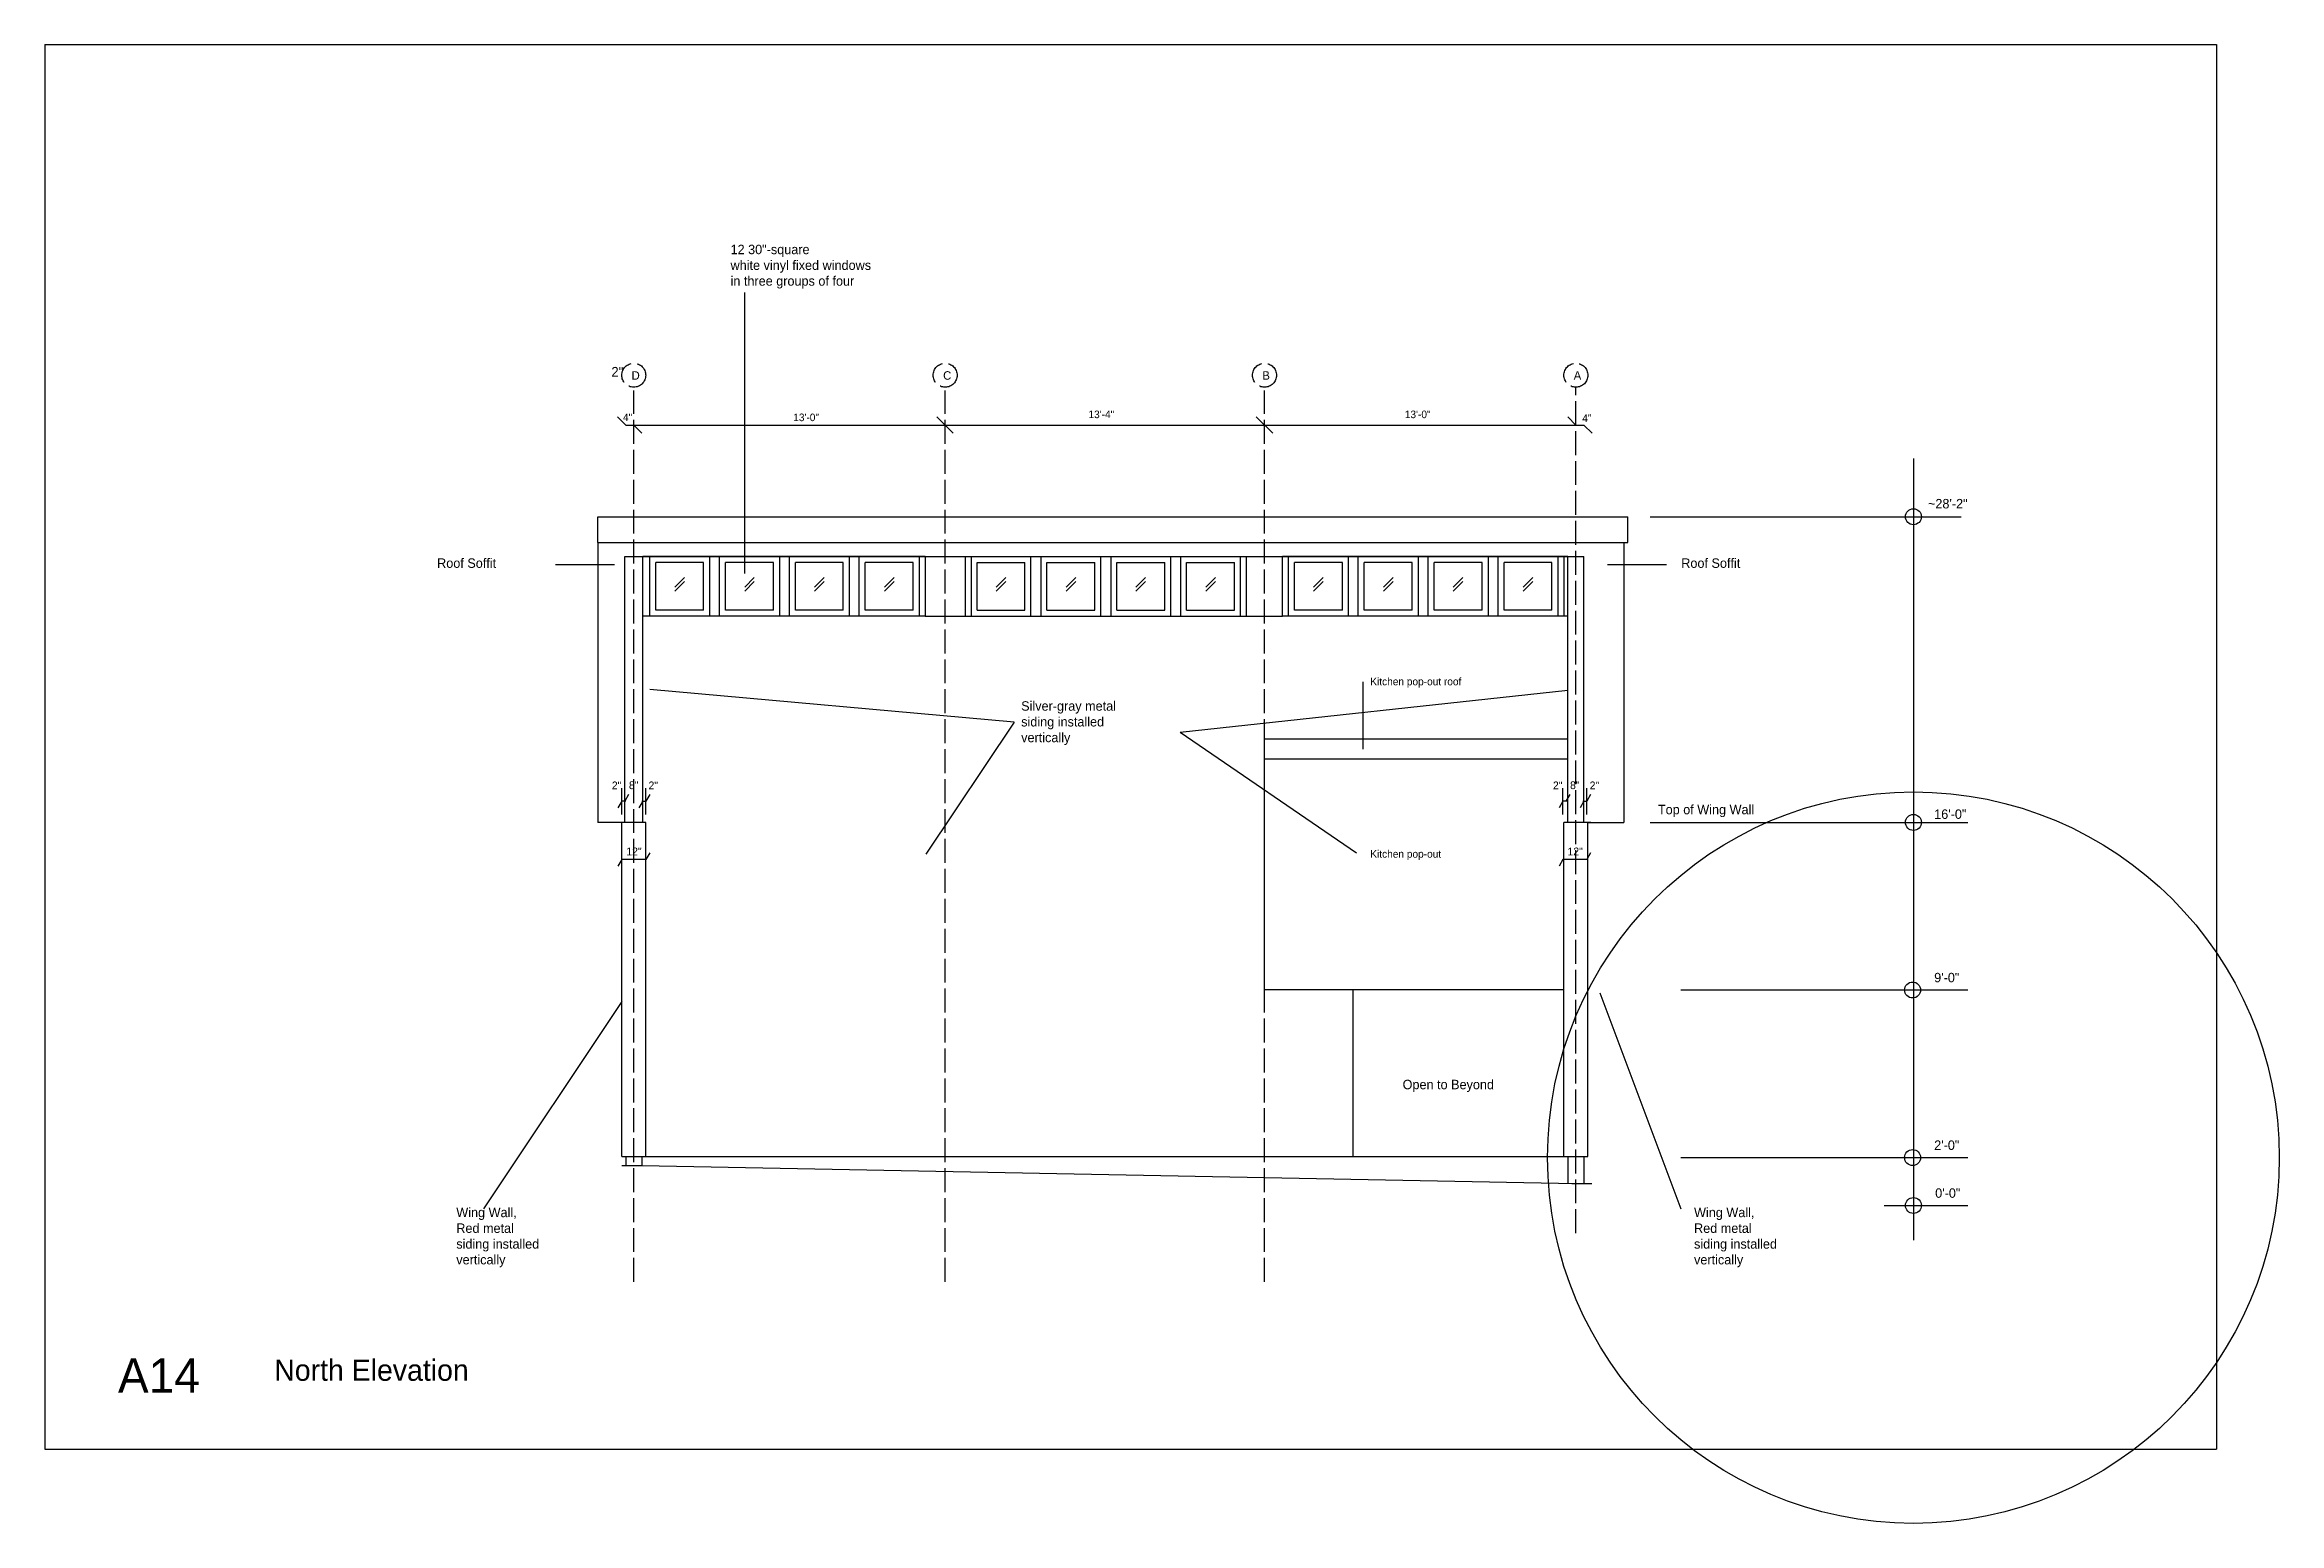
# Model space of a CAD drawing. Header units: inches. Extents: x -173 to 6883, y -350 to 3486.
# Drawn here: x 5763 to 6883, y -345 to 396 of the extents above; entities that cross this region are included whole.
import ezdxf

# ---------------------------------------------------------------- set-up
doc = ezdxf.new("R2010")
doc.units = ezdxf.units.IN
doc.header["$MEASUREMENT"] = 0
doc.linetypes.add('ACAD_ISO02W100', pattern=[15, 12, -3])
for name, color, linetype in [('const', 7, 'Continuous'), ('e1', 7, 'Continuous'), ('e2', 251, 'Continuous'), ('grid', 252, 'ACAD_ISO02W100'), ('walls', 7, 'Continuous')]:
    doc.layers.add(name, color=color, linetype=linetype)

msp = doc.modelspace()

# ---------------------------------------------------------------- texts
at = {"layer": 'const', "attachment_point": 1}
for s, insert, char_height, width in [('\\P12 30"-square^Jwhite vinyl fixed windows^Jin three groups of four', (6106.9, 303.8), 4.736, 1805.775), ('\\P2"', (6047.2, 242.8), 4.89, 1864.026), ('D', (6057.3, 232.5), 4.26, 1625.197), ('C', (6213.4, 232.5), 4.26, 1625.197), ('B', (6373.3, 232.5), 4.26, 1625.197), ('A', (6529.3, 232.5), 4.26, 1625.197), ('\\P13\'-4"', (6286.2, 219.1), 3.79, 1444.62), ('\\P13\'-0"', (6444.7, 219.1), 3.79, 1444.62), ('\\P4"', (6053, 217.6), 3.79, 1444.62), ('\\P13\'-0"', (6138.3, 217.6), 3.79, 1444.62), ('\\P4"', (6533.6, 217.2), 3.79, 1444.62), ('~28\'-2"', (6706.8, 168.5), 4.74, 1805.775), ('\\PRoof Soffit', (5959.9, 146.6), 4.736, 1805.775), ('\\PRoof Soffit', (6583.2, 146.6), 4.736, 1805.775), ('Kitchen pop-out roof', (6427.4, 78.9), 3.789, 1444.62), ('\\PSilver-gray metal^Jsiding installed^Jvertically', (6252.5, 75), 4.736, 1805.775), ('\\P2"', (6047.4, 33.4), 3.91, 1491.22), ('\\P8"', (6056, 33.5), 3.91, 1491.22), ('\\P2"', (6065.8, 33.4), 3.91, 1491.22), ('\\P2"', (6518.9, 33.4), 3.91, 1491.22), ('\\P8"', (6527.5, 33.5), 3.91, 1491.22), ('\\P2"', (6537.3, 33.4), 3.91, 1491.22), ('Top of Wing Wall', (6571.5, 15.2), 4.736, 1805.775), ('16\'-0"', (6709.9, 12.9), 4.74, 1805.775), ('\\P12"', (6054.7, 0.3), 3.91, 1491.22), ('Kitchen pop-out', (6427.4, -7.5), 3.789, 1444.62), ('\\P12"', (6526.2, 0.3), 3.91, 1491.22), ('9\'-0"', (6709.9, -69), 4.74, 1805.775), ('Open to Beyond', (6443.6, -122.6), 4.736, 1805.775), ('2\'-0"', (6709.9, -153), 4.74, 1805.775), ('0\'-0"', (6710.4, -177), 4.74, 1805.775), ('Wing Wall,\\PRed metal^Jsiding installed^Jvertically', (5969.5, -186.7), 4.736, 1805.775), ('Wing Wall,\\PRed metal^Jsiding installed^Jvertically', (6589.6, -186.7), 4.736, 1805.775), ('A14', (5800, -262.2), 17.26, 6582.049), ('North Elevation', (5878.3, -262.8), 10.656, 4062.993)]:
    msp.add_mtext(s, dxfattribs=dict(at, insert=insert, char_height=char_height, width=width))

# ---------------------------------------------------------------- linework, layer by layer
for p, q in [((5763.3, 396.2), (5763.3, -307.8)), ((5763.3, 396.2), (6851.3, 396.2)), ((6851.3, 396.2), (6851.3, -307.8)), ((5763.3, -307.8), (6851.3, -307.8))]:
    msp.add_line(p, q)
at = {"layer": 'const'}
for p, q in [((6052.4, 17), (6050.5, 13.7)), ((6055.8, 20.3), (6053.9, 17)), ((6062.9, 17), (6061, 13.7)), ((6066.4, 20.3), (6064.4, 17)), ((6523.9, 17), (6522, 13.7)), ((6527.3, 20.3), (6525.4, 17)), ((6534.4, 17), (6532.5, 13.7)), ((6537.8, 20.3), (6535.9, 17)), ((6066.4, -8.8), (6064.4, -12.2)), ((6537.8, -8.8), (6535.9, -12.2)), ((6052.4, -12.2), (6050.5, -15.5)), ((6523.9, -12.2), (6522, -15.5))]:
    msp.add_line(p, q, dxfattribs=at)
at = {"layer": 'e1'}
for p, q in [((6050.3, 209.6), (6054.4, 205.5)), ((6058.4, 205.5), (6062.5, 201.4)), ((6210.3, 209.6), (6218.5, 201.4)), ((6370.3, 209.6), (6378.5, 201.4)), ((6526.3, 209.6), (6530.4, 205.5)), ((6534.4, 205.5), (6538.6, 201.4)), ((6040.4, 146.7), (6556.4, 146.7)), ((6048.7, 135.5), (6019.2, 135.5)), ((6575.8, 135.5), (6546.3, 135.5)), ((6374.4, -77.6), (6374.4, 48.2)), ((6374.4, 38.2), (6526.4, 38.2)), ((6524.4, -77.6), (6374.4, -77.6)), ((6418.9, -161.1), (6418.9, -77.6)), ((6066.4, -161.1), (6536.4, -161.1))]:
    msp.add_line(p, q, dxfattribs=at)
msp.add_circle((6699.5, -161.6), 183.3, dxfattribs=at)
at = {"layer": 'e2'}
for p, q in [((6114, 131.2), (6114, 271.9)), ((6054.4, 205.5), (6534.4, 205.5)), ((6699.5, 188.8), (6699.5, -203)), ((6567.7, 159.6), (6723.4, 159.6)), ((6040.4, 146.7), (6040.4, 6.4)), ((6554.4, 146.7), (6554.4, 6.4)), ((6053.9, 139.7), (6534.4, 139.7)), ((6204.4, 139.7), (6062.9, 139.7)), ((6066.4, 109.7), (6066.4, 139.7)), ((6069.4, 112.7), (6069.4, 136.7)), ((6093.4, 136.7), (6069.4, 136.7)), ((6093.4, 112.7), (6093.4, 136.7)), ((6096.4, 139.7), (6096.4, 109.7)), ((6101.4, 109.7), (6101.4, 139.7)), ((6104.4, 112.7), (6104.4, 136.7)), ((6128.4, 136.7), (6104.4, 136.7)), ((6128.4, 112.7), (6128.4, 136.7)), ((6131.4, 139.7), (6131.4, 109.7)), ((6136.4, 109.7), (6136.4, 139.7)), ((6139.4, 112.7), (6139.4, 136.7)), ((6163.4, 136.7), (6139.4, 136.7)), ((6163.4, 112.7), (6163.4, 136.7)), ((6166.4, 139.7), (6166.4, 109.7)), ((6171.4, 109.7), (6171.4, 139.7)), ((6174.4, 112.7), (6174.4, 136.7)), ((6198.4, 136.7), (6174.4, 136.7)), ((6198.4, 112.7), (6198.4, 136.7)), ((6201.4, 139.7), (6201.4, 109.7)), ((6204.4, 139.7), (6204.4, 109.7)), ((6204.4, 139.7), (6223.4, 139.7)), ((6223.4, 139.7), (6383.4, 139.7)), ((6224.4, 139.7), (6224.4, 109.7)), ((6227.4, 139.7), (6227.4, 109.7)), ((6230.4, 112.7), (6230.4, 136.7)), ((6230.4, 136.7), (6254.4, 136.7)), ((6254.4, 112.7), (6254.4, 136.7)), ((6257.4, 109.7), (6257.4, 139.7)), ((6262.4, 139.7), (6262.4, 109.7)), ((6265.4, 112.7), (6265.4, 136.7)), ((6265.4, 136.7), (6289.4, 136.7)), ((6289.4, 112.7), (6289.4, 136.7)), ((6292.4, 109.7), (6292.4, 139.7)), ((6292.4, 139.7), (6297.4, 139.7)), ((6297.4, 139.7), (6297.4, 109.7)), ((6300.4, 112.7), (6300.4, 136.7)), ((6300.4, 136.7), (6324.4, 136.7)), ((6324.4, 112.7), (6324.4, 136.7)), ((6327.4, 109.7), (6327.4, 139.7)), ((6332.4, 139.7), (6332.4, 109.7)), ((6335.4, 112.7), (6335.4, 136.7)), ((6335.4, 136.7), (6359.4, 136.7)), ((6359.4, 112.7), (6359.4, 136.7)), ((6362.4, 109.7), (6362.4, 139.7)), ((6365.4, 109.7), (6365.4, 139.7)), ((6383.4, 109.7), (6383.4, 139.7)), ((6524.4, 139.7), (6383.4, 139.7)), ((6386.4, 109.7), (6386.4, 139.7)), ((6389.4, 112.7), (6389.4, 136.7)), ((6413.4, 136.7), (6389.4, 136.7)), ((6413.4, 112.7), (6413.4, 136.7)), ((6416.4, 139.7), (6416.4, 109.7)), ((6421.4, 109.7), (6421.4, 139.7)), ((6424.4, 112.7), (6424.4, 136.7)), ((6448.4, 136.7), (6424.4, 136.7)), ((6448.4, 112.7), (6448.4, 136.7)), ((6451.4, 139.7), (6451.4, 109.7)), ((6456.4, 139.7), (6451.4, 139.7)), ((6456.4, 109.7), (6456.4, 139.7)), ((6459.4, 112.7), (6459.4, 136.7)), ((6483.4, 136.7), (6459.4, 136.7)), ((6483.4, 112.7), (6483.4, 136.7)), ((6486.4, 139.7), (6486.4, 109.7)), ((6491.4, 109.7), (6491.4, 139.7)), ((6494.4, 112.7), (6494.4, 136.7)), ((6518.4, 136.7), (6494.4, 136.7)), ((6518.4, 112.7), (6518.4, 136.7)), ((6521.4, 139.7), (6521.4, 109.7)), ((6524.4, 139.7), (6524.4, 109.7)), ((6526.4, 139.7), (6524.4, 139.7)), ((6079, 124.3), (6083.8, 129.1)), ((6079, 122.3), (6083.8, 127.1)), ((6114, 124.3), (6118.8, 129.1)), ((6114, 122.3), (6118.8, 127.1)), ((6149, 124.3), (6153.8, 129.1)), ((6149, 122.3), (6153.8, 127.1)), ((6184, 124.3), (6188.8, 129.1)), ((6184, 122.3), (6188.8, 127.1)), ((6240, 124.3), (6244.8, 129.1)), ((6240, 122.3), (6244.8, 127.1)), ((6275, 124.3), (6279.8, 129.1)), ((6275, 122.3), (6279.8, 127.1)), ((6310, 124.3), (6314.8, 129.1)), ((6310, 122.3), (6314.8, 127.1)), ((6345, 124.3), (6349.8, 129.1)), ((6345, 122.3), (6349.8, 127.1)), ((6399, 124.3), (6403.8, 129.1)), ((6399, 122.3), (6403.8, 127.1)), ((6434, 124.3), (6438.8, 129.1)), ((6434, 122.3), (6438.8, 127.1)), ((6469, 124.3), (6473.8, 129.1)), ((6469, 122.3), (6473.8, 127.1)), ((6504, 124.3), (6508.8, 129.1)), ((6504, 122.3), (6508.8, 127.1)), ((6093.4, 112.7), (6069.4, 112.7)), ((6128.4, 112.7), (6104.4, 112.7)), ((6163.4, 112.7), (6139.4, 112.7)), ((6198.4, 112.7), (6174.4, 112.7)), ((6230.4, 112.7), (6254.4, 112.7)), ((6265.4, 112.7), (6289.4, 112.7)), ((6300.4, 112.7), (6324.4, 112.7)), ((6335.4, 112.7), (6359.4, 112.7)), ((6413.4, 112.7), (6389.4, 112.7)), ((6448.4, 112.7), (6424.4, 112.7)), ((6483.4, 112.7), (6459.4, 112.7)), ((6518.4, 112.7), (6494.4, 112.7)), ((6204.4, 109.7), (6062.9, 109.7)), ((6204.4, 109.7), (6223.4, 109.7)), ((6223.4, 109.7), (6383.4, 109.7)), ((6292.4, 109.7), (6297.4, 109.7)), ((6524.4, 109.7), (6383.4, 109.7)), ((6456.4, 109.7), (6451.4, 109.7)), ((6526.4, 109.7), (6524.4, 109.7)), ((6249, 56.7), (6066.4, 73)), ((6332.2, 51.6), (6526.4, 72.6)), ((6423.6, 76.8), (6423.6, 43.1)), ((6249, 56.7), (6204.7, -9.6)), ((6332.2, 51.6), (6420.5, -8.9)), ((6374.4, 48.2), (6526.4, 48.2)), ((6052.4, 10.4), (6052.4, 23.6)), ((6064.4, 10.4), (6064.4, 23.6)), ((6523.9, 10.4), (6523.9, 23.6)), ((6535.9, 10.4), (6535.9, 23.6)), ((6054.4, 17), (6052.4, 17)), ((6062.4, 17), (6064.4, 17)), ((6525.9, 17), (6523.9, 17)), ((6533.9, 17), (6535.9, 17)), ((6056.4, 6.4), (6040.4, 6.4)), ((6536.4, 6.4), (6554.4, 6.4)), ((6567.7, 6.4), (6726.7, 6.4)), ((6064.4, -12.2), (6052.4, -12.2)), ((6535.9, -12.2), (6523.9, -12.2)), ((6582.9, -77.6), (6726.7, -77.6)), ((6052.4, -83.3), (5983.1, -187.2)), ((6542.4, -79), (6582.9, -187.2)), ((6582.9, -161.6), (6726.7, -161.6)), ((6684.8, -185.6), (6726.7, -185.6))]:
    msp.add_line(p, q, dxfattribs=at)
for centre in [(6699.5, 159.6), (6699.5, 6.4), (6699.1, -77.6), (6699.1, -161.6), (6699.5, -185.6)]:
    msp.add_circle(centre, 4, dxfattribs=at)
at = {"layer": 'grid'}
for p, q in [((6530.4, -199.5), (6530.4, 224.5)), ((6058.4, -223.9), (6058.4, 222.8)), ((6214.4, -223.9), (6214.4, 222.8)), ((6374.4, -223.9), (6374.4, 222.8))]:
    msp.add_line(p, q, dxfattribs=at)
for centre in [(6058.4, 230.5), (6214.4, 230.5), (6374.4, 230.5), (6530.4, 230.5)]:
    msp.add_circle(centre, 6, dxfattribs=at)
at = {"layer": 'walls'}
for p, q in [((6040.4, 159.6), (6556.4, 159.6)), ((6040.4, 146.7), (6040.4, 159.6)), ((6556.4, 146.7), (6556.4, 159.6)), ((6053.9, 6.4), (6053.9, 139.7)), ((6062.9, 6.4), (6062.9, 139.7)), ((6526.4, 6.4), (6526.4, 139.7)), ((6534.4, 6.4), (6534.4, 139.7)), ((6052.4, -161.1), (6052.4, 6.4)), ((6064.4, 6.4), (6052.4, 6.4)), ((6064.4, -161.1), (6064.4, 6.4)), ((6524.4, -161.1), (6524.4, 6.4)), ((6537.9, 6.4), (6524.4, 6.4)), ((6536.4, -161.1), (6536.4, 6.4)), ((6052.4, -161.1), (6066.4, -161.1)), ((6052.4, -165.6), (6062.4, -165.6)), ((6054.4, -161.1), (6054.4, -165.6)), ((6062.4, -161.1), (6062.4, -165.6)), ((6062.4, -165.6), (6530.4, -174.6)), ((6526.4, -161.1), (6526.4, -174.6)), ((6528.4, -161.1), (6536.4, -161.1)), ((6534.4, -161.1), (6534.4, -174.6)), ((6528.4, -174.6), (6538.4, -174.6))]:
    msp.add_line(p, q, dxfattribs=at)

msp.set_redraw_order([(e.dxf.handle, doc.entitydb.next_handle()) for e in msp.query("TEXT MTEXT ATTDEF DIMENSION ARC_DIMENSION")])  # texts and dimensions are drawn at this point

doc.saveas('drawing.dxf')
